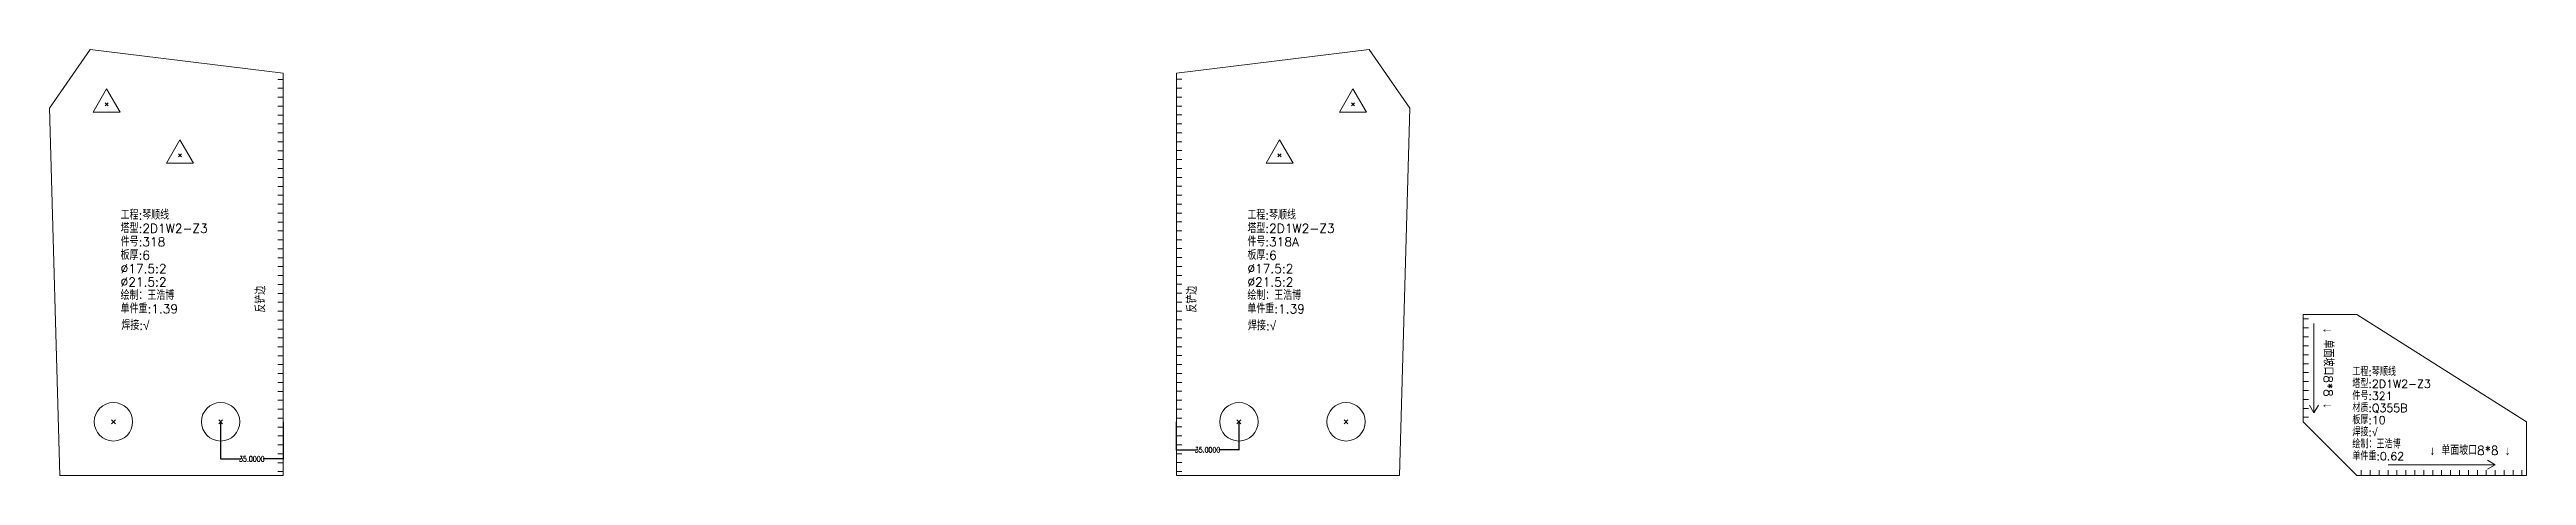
# Model space of a CAD drawing. Extents: x -580 to 8755, y 0 to 14723.
# Drawn here: x 1749 to 3136, y 8630 to 8868 of the extents above; entities that cross this region are included whole.
import ezdxf
from ezdxf.enums import TextEntityAlignment as Align

# ---------------------------------------------------------------- set-up
doc = ezdxf.new("R2010")
doc.units = 0
doc.header["$MEASUREMENT"] = 0
doc.layers.get('0').update_dxf_attribs({"linetype": 'CONTINUOUS', "lineweight": 25})
doc.layers.get('Defpoints').update_dxf_attribs({"linetype": 'CONTINUOUS'})
doc.layers.add('1', color=7, linetype='CONTINUOUS', lineweight=25)
doc.styles.add('DimFont', font='simplex.shx', dxfattribs={"width": 0.8, "bigfont": 'gbhzfs.shx'})
doc.styles.get("Standard").update_dxf_attribs({"font": 'simplex.shx', "width": 0.7, "height": 3, "bigfont": 'gbhzfs.shx'})
doc.dimstyles.new('DHDxfDimStyleOpen30', dxfattribs={"dimtxt": 2.5, "dimasz": 2.5, "dimexe": 1.25, "dimexo": 0.625, "dimtad": 2, "dimtxsty": 'DimFont', "dimblk": 'OPEN30', "dimblk1": 'OPEN30', "dimblk2": 'OPEN30', "dimcen": 2.5, "dimadec": 0, "dimazin": 0, "dimtfac": 1, "dimtmove": 0, "dimatfit": 3, "dimfxl": 0, "dimarcsym": 0})

msp = doc.modelspace()

# ---------------------------------------------------------------- texts
at = {"layer": '1', "color": 7, "linetype": 'Continuous', "lineweight": 18}
for s, height, p in [('工程:琴顺线', 5, (1788.76339, 8771.85044)), ('工程:琴顺线', 5, (2419.54062, 8771.84959)), ('件号:318', 5, (1788.76339, 8756.85044)), ('塔型:2D1W2-Z3', 5, (1788.76339, 8764.35044)), ('件号:318A', 5, (2419.54062, 8756.84959)), ('塔型:2D1W2-Z3', 5, (2419.54062, 8764.34959)), ('板厚:6', 5, (1788.76339, 8749.35044)), ('板厚:6', 5, (2419.54062, 8749.34959)), ('%%c17.5:2', 5, (1788.76339, 8741.85044)), ('%%c21.5:2', 5, (1788.76339, 8734.35044)), ('%%c17.5:2', 5, (2419.54062, 8741.84959)), ('%%c21.5:2', 5, (2419.54062, 8734.34959)), ('绘制：王浩博', 5, (1788.76339, 8726.85044)), ('单件重:1.39', 5, (1788.76339, 8719.35044)), ('绘制：王浩博', 5, (2419.54062, 8726.84959)), ('单件重:1.39', 5, (2419.54062, 8719.34959)), ('焊接:√', 5, (1789.20829, 8710.13708)), ('焊接:√', 5, (2419.87623, 8709.9056)), ('塔型:2D1W2-Z3', 4.5, (3038.08074, 8677.79031)), ('工程:琴顺线', 4.5, (3038.08074, 8684.54031)), ('材质:Q355B', 4.5, (3038.08074, 8664.29031)), ('件号:321', 4.5, (3038.08074, 8671.04031)), ('板厚:10', 4.5, (3038.08074, 8657.54031)), ('焊接:√', 4.5, (3038.08074, 8650.79031)), ('绘制：王浩博', 4.5, (3038.08074, 8644.04031)), ('单件重:0.62', 4.5, (3038.08074, 8637.29031))]:
    msp.add_text(s, height=height, dxfattribs=at).set_placement(p, align=Align.BOTTOM_LEFT)
for p in [(1871.21595, 8721.25237), (2392.60169, 8721.25237)]:
    msp.add_text('反铲边', height=5, rotation=90, dxfattribs=at).set_placement(p, align=Align.BOTTOM_LEFT)
msp.add_text('↓ 单面坡口8*8 ↓', height=5, rotation=270, dxfattribs=at).set_placement((3020.5248, 8690.1811), align=Align.BOTTOM_CENTER)
msp.add_text('↓ 单面坡口8*8 ↓', height=5, dxfattribs=at).set_placement((3103.88414, 8640.1811), align=Align.BOTTOM_CENTER)

# ---------------------------------------------------------------- blocks, each defined once
blk = doc.blocks.new('*D4')
at = {"color": 0, "linetype": 'Continuous', "lineweight": -2}
for p, q in [((1844.7, 8660.1), (1844.7, 8639.3)), ((1879.7, 8660.1), (1879.7, 8639.3)), ((1844.9, 8639.4), (1856, 8639.4)), ((1879.6, 8639.4), (1868.5, 8639.4))]:
    blk.add_line(p, q, dxfattribs=at)
at = {"color": 0, "linetype": 'Continuous'}
for points in [[(1844.9, 8639.5), (1844.9, 8639.4), (1844.7, 8639.4)], [(1879.6, 8639.5), (1879.6, 8639.4), (1879.7, 8639.4)]]:
    blk.add_solid(points, dxfattribs=at)
at = {"layer": 'Defpoints', "color": 0, "linetype": 'Continuous'}
for p in [(1844.7, 8660.2), (1879.7, 8660.2), (1879.7, 8639.4)]:
    blk.add_point(p, dxfattribs=at)
at = {"color": 0, "linetype": 'Continuous', "insert": (1862.2, 8639.4), "char_height": 3, "attachment_point": 5}
blk.add_mtext('\\A1;35.0000', dxfattribs=at)
blk = doc.blocks.new('*D5')
at = {"color": 0, "linetype": 'Continuous', "lineweight": -2}
for p, q in [((2379.7, 8660.1), (2379.7, 8644.3)), ((2414.7, 8660.1), (2414.7, 8644.3)), ((2379.9, 8644.5), (2391, 8644.5)), ((2414.6, 8644.5), (2403.5, 8644.5))]:
    blk.add_line(p, q, dxfattribs=at)
at = {"color": 0, "linetype": 'Continuous'}
for points in [[(2379.9, 8644.5), (2379.9, 8644.5), (2379.7, 8644.5)], [(2414.6, 8644.5), (2414.6, 8644.5), (2414.7, 8644.5)]]:
    blk.add_solid(points, dxfattribs=at)
at = {"layer": 'Defpoints', "color": 0, "linetype": 'Continuous'}
for p in [(2379.7, 8660.2), (2414.7, 8660.2), (2379.7, 8644.5)]:
    blk.add_point(p, dxfattribs=at)
at = {"color": 0, "linetype": 'Continuous', "insert": (2397.2, 8644.5), "char_height": 3, "attachment_point": 5}
blk.add_mtext('\\A1;35.0000', dxfattribs=at)

# ---------------------------------------------------------------- dimensions: what is measured, and where the dimension line sits
at = {"color": 0, "linetype": 'Continuous'}
for base, p1, p2, picture, middle in [((1879.74793, 8639.43298), (1844.74793, 8660.1811), (1879.74793, 8660.1811), '*D4', (1862.24793, 8639.43298)), ((2379.74793, 8644.50089), (2414.74793, 8660.1811), (2379.74793, 8660.1811), '*D5', (2397.24793, 8644.50089))]:
    dim = msp.add_linear_dim(base=base, p1=p1, p2=p2, dimstyle='DHDxfDimStyleOpen30', override={"dimtxt": 0.18, "dimasz": 0.18, "dimexe": 0.18, "dimexo": 0.0625, "dimgap": 0.09, "dimtad": 0, "dimtih": 1, "dimtoh": 1, "dimdec": 4, "dimzin": 0, "dimdsep": 46, "dimtxsty": 'Standard', "dimcen": 0.09, "dimtdec": 4, "dimtofl": 0, "dimtolj": 1, "dimtzin": 0}, dxfattribs=at)
    dim.commit()
    dim.dimension.update_dxf_attribs({"geometry": picture, "text_midpoint": middle})

# ---------------------------------------------------------------- linework, layer by layer
at = {"layer": '1', "color": 7, "linetype": 'Continuous', "lineweight": 18}
for p, q in [((1771.78786, 8868.3882), (1748.97033, 8835.53821)), ((1879.74793, 8855.1811), (1771.78786, 8868.3882)), ((2487.70685, 8868.3865), (2379.74793, 8855.1811)), ((2510.5248, 8835.5377), (2487.70685, 8868.3865)), ((1879.74793, 8630.1811), (1879.74793, 8855.1811)), ((2379.74793, 8855.1811), (2379.74793, 8630.1811)), ((1748.97033, 8835.53821), (1754.74793, 8630.1811)), ((2504.74793, 8630.1811), (2510.5248, 8835.5377)), ((3040.5248, 8720.1811), (3010.5248, 8720.1811)), ((3010.5248, 8720.1811), (3010.5248, 8660.1811)), ((3135.5248, 8660.1811), (3040.5248, 8720.1811)), ((3010.5248, 8660.1811), (3040.5248, 8630.1811)), ((3135.5248, 8630.1811), (3135.5248, 8660.1811)), ((1754.74793, 8630.1811), (1879.74793, 8630.1811)), ((2379.74793, 8630.1811), (2504.74793, 8630.1811)), ((3040.5248, 8630.1811), (3135.5248, 8630.1811))]:
    msp.add_line(p, q, dxfattribs=at)
at = {"layer": '1', "color": 7, "linetype": 'Continuous', "lineweight": 13}
for p, q in [((1780.9126, 8846.45382), (1773.3351, 8833.32882)), ((1788.4901, 8833.32882), (1780.9126, 8846.45382)), ((1876.74793, 8851.69655), (1879.74793, 8851.69655)), ((1876.74793, 8846.71047), (1879.74793, 8846.71047)), ((2379.74793, 8851.76333), (2382.74793, 8851.76333)), ((2379.74793, 8846.77725), (2382.74793, 8846.77725)), ((2478.5825, 8846.45285), (2471.005, 8833.32785)), ((2486.16, 8833.32785), (2478.5825, 8846.45285)), ((1773.3351, 8833.32882), (1788.4901, 8833.32882)), ((1780.0376, 8836.82882), (1781.7876, 8838.57882)), ((1781.7876, 8836.82882), (1780.0376, 8838.57882)), ((1876.74793, 8841.72439), (1879.74793, 8841.72439)), ((1876.74793, 8836.73831), (1879.74793, 8836.73831)), ((2379.74793, 8841.79117), (2382.74793, 8841.79117)), ((2379.74793, 8836.80509), (2382.74793, 8836.80509)), ((2471.005, 8833.32785), (2486.16, 8833.32785)), ((2477.7075, 8836.82785), (2479.4575, 8838.57785)), ((2479.4575, 8836.82785), (2477.7075, 8838.57785)), ((1876.74793, 8831.75223), (1879.74793, 8831.75223)), ((1876.74793, 8826.76615), (1879.74793, 8826.76615)), ((1876.74793, 8821.78007), (1879.74793, 8821.78007)), ((2379.74793, 8831.81901), (2382.74793, 8831.81901)), ((2379.74793, 8826.83293), (2382.74793, 8826.83293)), ((2379.74793, 8821.84684), (2382.74793, 8821.84684)), ((1821.97962, 8817.93506), (1814.40212, 8804.81006)), ((1814.40212, 8804.81006), (1829.55712, 8804.81006)), ((1821.10462, 8808.31006), (1822.85462, 8810.06006)), ((1822.85462, 8808.31006), (1821.10462, 8810.06006)), ((1829.55712, 8804.81006), (1821.97962, 8817.93506)), ((1876.74793, 8816.79399), (1879.74793, 8816.79399)), ((1876.74793, 8811.80791), (1879.74793, 8811.80791)), ((1876.74793, 8806.82183), (1879.74793, 8806.82183)), ((2379.74793, 8816.86076), (2382.74793, 8816.86076)), ((2379.74793, 8811.87468), (2382.74793, 8811.87468)), ((2379.74793, 8806.8886), (2382.74793, 8806.8886)), ((2437.51584, 8817.93434), (2429.93834, 8804.80934)), ((2429.93834, 8804.80934), (2445.09334, 8804.80934)), ((2436.64084, 8808.30934), (2438.39084, 8810.05934)), ((2438.39084, 8808.30934), (2436.64084, 8810.05934)), ((2445.09334, 8804.80934), (2437.51584, 8817.93434)), ((1876.74793, 8801.83575), (1879.74793, 8801.83575)), ((1876.74793, 8796.84967), (1879.74793, 8796.84967)), ((1876.74793, 8791.86359), (1879.74793, 8791.86359)), ((2379.74793, 8801.90252), (2382.74793, 8801.90252)), ((2379.74793, 8796.91644), (2382.74793, 8796.91644)), ((2379.74793, 8791.93036), (2382.74793, 8791.93036)), ((1876.74793, 8786.87751), (1879.74793, 8786.87751)), ((1876.74793, 8781.89143), (1879.74793, 8781.89143)), ((1876.74793, 8776.90535), (1879.74793, 8776.90535)), ((2379.74793, 8786.94428), (2382.74793, 8786.94428)), ((2379.74793, 8781.9582), (2382.74793, 8781.9582)), ((2379.74793, 8776.97212), (2382.74793, 8776.97212)), ((1876.74793, 8771.91927), (1879.74793, 8771.91927)), ((1876.74793, 8766.93319), (1879.74793, 8766.93319)), ((2379.74793, 8771.98604), (2382.74793, 8771.98604)), ((2379.74793, 8766.99996), (2382.74793, 8766.99996)), ((1876.74793, 8761.9471), (1879.74793, 8761.9471)), ((1876.74793, 8756.96102), (1879.74793, 8756.96102)), ((1876.74793, 8751.97494), (1879.74793, 8751.97494)), ((2379.74793, 8762.01388), (2382.74793, 8762.01388)), ((2379.74793, 8757.0278), (2382.74793, 8757.0278)), ((2379.74793, 8752.04172), (2382.74793, 8752.04172)), ((1876.74793, 8746.98886), (1879.74793, 8746.98886)), ((1876.74793, 8742.00278), (1879.74793, 8742.00278)), ((1876.74793, 8737.0167), (1879.74793, 8737.0167)), ((2379.74793, 8747.05564), (2382.74793, 8747.05564)), ((2379.74793, 8742.06956), (2382.74793, 8742.06956)), ((2379.74793, 8737.08348), (2382.74793, 8737.08348)), ((1876.74793, 8732.03062), (1879.74793, 8732.03062)), ((1876.74793, 8727.04454), (1879.74793, 8727.04454)), ((1876.74793, 8722.05846), (1879.74793, 8722.05846)), ((2379.74793, 8732.0974), (2382.74793, 8732.0974)), ((2379.74793, 8727.11132), (2382.74793, 8727.11132)), ((2379.74793, 8722.12524), (2382.74793, 8722.12524)), ((1876.74793, 8717.07238), (1879.74793, 8717.07238)), ((1876.74793, 8712.0863), (1879.74793, 8712.0863)), ((2379.74793, 8717.13915), (2382.74793, 8717.13915)), ((2379.74793, 8712.15307), (2382.74793, 8712.15307)), ((3010.5248, 8717.6811), (3013.5248, 8717.6811)), ((3010.5248, 8712.6811), (3013.5248, 8712.6811)), ((3010.5248, 8707.6811), (3013.5248, 8707.6811)), ((3016.5248, 8715.1811), (3016.5248, 8665.1811)), ((1876.74793, 8707.10022), (1879.74793, 8707.10022)), ((1876.74793, 8702.11414), (1879.74793, 8702.11414)), ((1876.74793, 8697.12806), (1879.74793, 8697.12806)), ((2379.74793, 8707.16699), (2382.74793, 8707.16699)), ((2379.74793, 8702.18091), (2382.74793, 8702.18091)), ((2379.74793, 8697.19483), (2382.74793, 8697.19483)), ((3010.5248, 8702.6811), (3013.5248, 8702.6811)), ((3010.5248, 8697.6811), (3013.5248, 8697.6811)), ((1876.74793, 8692.14198), (1879.74793, 8692.14198)), ((1876.74793, 8687.1559), (1879.74793, 8687.1559)), ((1876.74793, 8682.16982), (1879.74793, 8682.16982)), ((2379.74793, 8692.20875), (2382.74793, 8692.20875)), ((2379.74793, 8687.22267), (2382.74793, 8687.22267)), ((2379.74793, 8682.23659), (2382.74793, 8682.23659)), ((3010.5248, 8692.6811), (3013.5248, 8692.6811)), ((3010.5248, 8687.6811), (3013.5248, 8687.6811)), ((3010.5248, 8682.6811), (3013.5248, 8682.6811)), ((1876.74793, 8677.18374), (1879.74793, 8677.18374)), ((1876.74793, 8672.19766), (1879.74793, 8672.19766)), ((1876.74793, 8667.21158), (1879.74793, 8667.21158)), ((2379.74793, 8677.25051), (2382.74793, 8677.25051)), ((2379.74793, 8672.26443), (2382.74793, 8672.26443)), ((2379.74793, 8667.27835), (2382.74793, 8667.27835)), ((3010.5248, 8677.6811), (3013.5248, 8677.6811)), ((3010.5248, 8672.6811), (3013.5248, 8672.6811)), ((3010.5248, 8667.6811), (3013.5248, 8667.6811)), ((3014.0248, 8669.51123), (3016.5248, 8665.1811)), ((3019.0248, 8669.51123), (3016.5248, 8665.1811)), ((1783.67293, 8659.1061), (1785.82293, 8661.2561)), ((1785.82293, 8659.1061), (1783.67293, 8661.2561)), ((1843.67293, 8659.1061), (1845.82293, 8661.2561)), ((1845.82293, 8659.1061), (1843.67293, 8661.2561)), ((1876.74793, 8662.2255), (1879.74793, 8662.2255)), ((1876.74793, 8657.23942), (1879.74793, 8657.23942)), ((1876.74793, 8652.25333), (1879.74793, 8652.25333)), ((2379.74793, 8662.29227), (2382.74793, 8662.29227)), ((2379.74793, 8657.30619), (2382.74793, 8657.30619)), ((2379.74793, 8652.32011), (2382.74793, 8652.32011)), ((2413.67293, 8659.1061), (2415.82293, 8661.2561)), ((2415.82293, 8659.1061), (2413.67293, 8661.2561)), ((2473.67293, 8659.1061), (2475.82293, 8661.2561)), ((2475.82293, 8659.1061), (2473.67293, 8661.2561)), ((3010.5248, 8662.6811), (3013.5248, 8662.6811)), ((1876.74793, 8647.26725), (1879.74793, 8647.26725)), ((1876.74793, 8642.28117), (1879.74793, 8642.28117)), ((2379.74793, 8647.33403), (2382.74793, 8647.33403)), ((2379.74793, 8642.34795), (2382.74793, 8642.34795)), ((3113.69467, 8638.6811), (3118.0248, 8636.1811)), ((1876.74793, 8637.29509), (1879.74793, 8637.29509)), ((1876.74793, 8632.30901), (1879.74793, 8632.30901)), ((2379.74793, 8637.36187), (2382.74793, 8637.36187)), ((2379.74793, 8632.37579), (2382.74793, 8632.37579)), ((3043.0248, 8630.1811), (3043.0248, 8633.1811)), ((3048.0248, 8630.1811), (3048.0248, 8633.1811)), ((3053.0248, 8630.1811), (3053.0248, 8633.1811)), ((3058.0248, 8636.1811), (3118.0248, 8636.1811)), ((3058.0248, 8630.1811), (3058.0248, 8633.1811)), ((3063.0248, 8630.1811), (3063.0248, 8633.1811)), ((3068.0248, 8630.1811), (3068.0248, 8633.1811)), ((3073.0248, 8630.1811), (3073.0248, 8633.1811)), ((3078.0248, 8630.1811), (3078.0248, 8633.1811)), ((3083.0248, 8630.1811), (3083.0248, 8633.1811)), ((3088.0248, 8630.1811), (3088.0248, 8633.1811)), ((3093.0248, 8630.1811), (3093.0248, 8633.1811)), ((3098.0248, 8630.1811), (3098.0248, 8633.1811)), ((3103.0248, 8630.1811), (3103.0248, 8633.1811)), ((3108.0248, 8630.1811), (3108.0248, 8633.1811)), ((3113.0248, 8630.1811), (3113.0248, 8633.1811)), ((3113.69467, 8633.6811), (3118.0248, 8636.1811)), ((3118.0248, 8630.1811), (3118.0248, 8633.1811)), ((3123.0248, 8630.1811), (3123.0248, 8633.1811)), ((3128.0248, 8630.1811), (3128.0248, 8633.1811)), ((3133.0248, 8630.1811), (3133.0248, 8633.1811))]:
    msp.add_line(p, q, dxfattribs=at)
for centre in [(1784.74793, 8660.1811), (1844.74793, 8660.1811), (2414.74793, 8660.1811), (2474.74793, 8660.1811)]:
    msp.add_circle(centre, 10.75, dxfattribs=at)

msp.set_redraw_order([(e.dxf.handle, doc.entitydb.next_handle()) for e in msp.query("TEXT MTEXT ATTDEF DIMENSION ARC_DIMENSION")])  # texts and dimensions are drawn at this point

doc.saveas('drawing.dxf')
